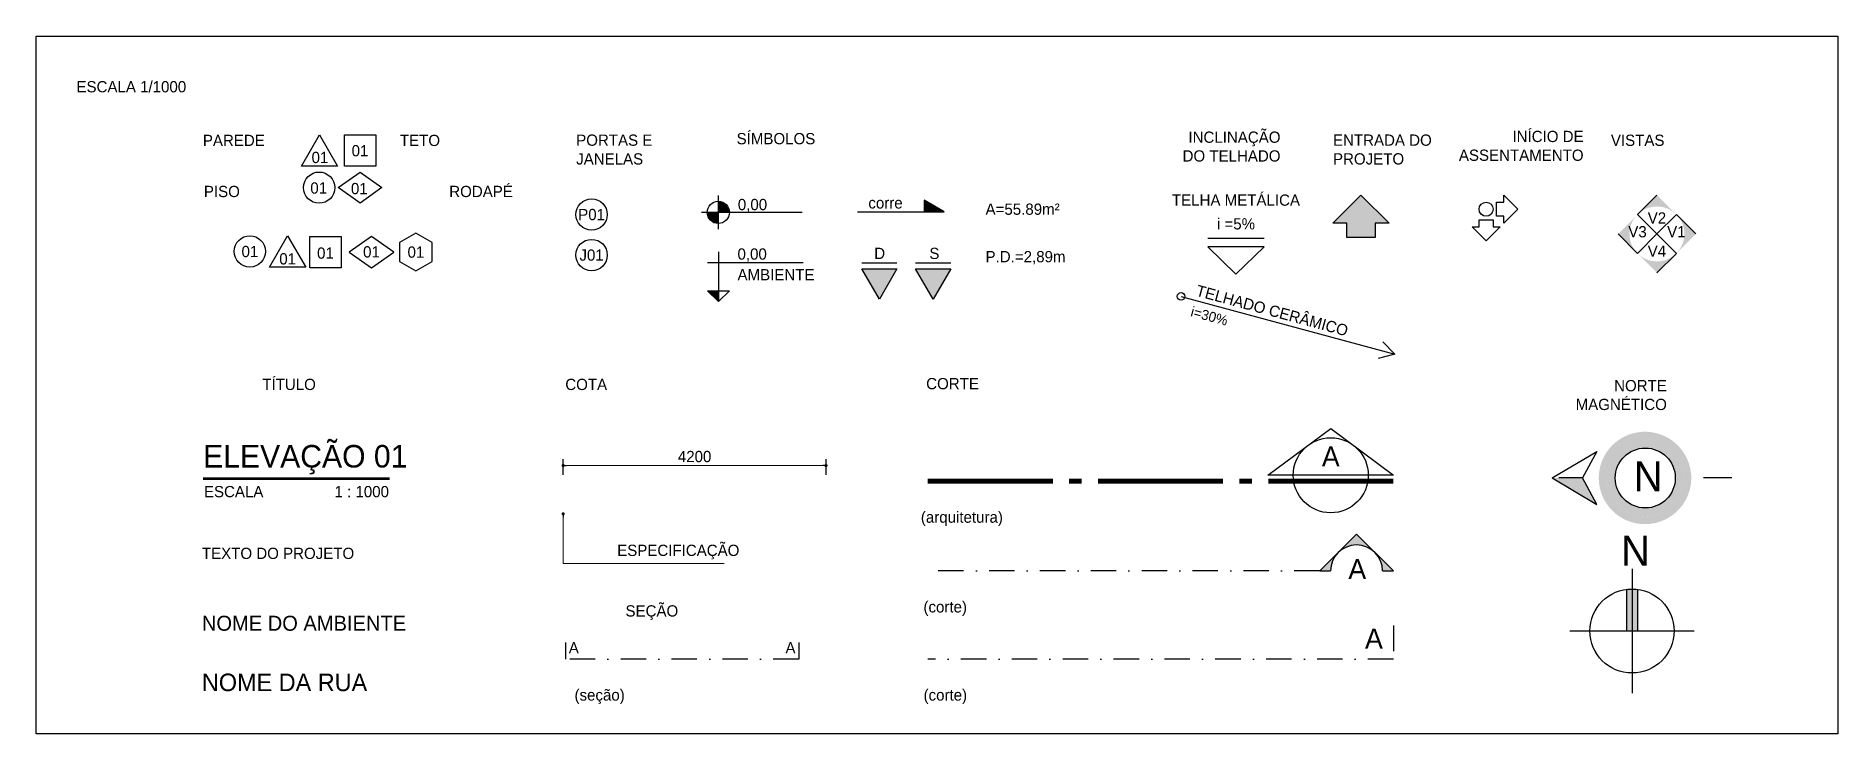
# Model space of a CAD drawing. Header units: centimetres. Extents: x 0 to 779865, y -139216 to 99734.
# Drawn here: x 40301 to 69097, y -47301 to -36139 of the extents above; entities that cross this region are included whole.
import ezdxf
from ezdxf.enums import TextEntityAlignment as Align

# ---------------------------------------------------------------- set-up
doc = ezdxf.new("R2010")
doc.units = ezdxf.units.CM
doc.header["$LTSCALE"] = 4
doc.linetypes.add('DASHDOT', pattern=[25.4, 12.7, -6.35, 0, -6.35])
for name, color, linetype in [('B-CORTE', 4, 'DASHDOT'), ('B-COTAS', 1, 'Continuous'), ('B-SIMBOLOS', 2, 'Continuous'), ('C-TEXTO-02', 2, 'Continuous')]:
    doc.layers.add(name, color=color, linetype=linetype)
doc.layers.add('C-TEXTO-01', color=2, linetype='Continuous', lineweight=20)
doc.layers.add('C-TEXTO-03', color=2, linetype='Continuous', lineweight=20)
doc.styles.add('Esc.1000', font='ERASLGHT.TTF', dxfattribs={"height": 180})
doc.styles.add('Esc.125', font='ERASLGHT.TTF', dxfattribs={"height": 22.5})
doc.styles.add('RSA', font='arial.ttf')
doc.styles.add('S0', font='ERASDEMI.TTF')
doc.styles.add('S1', font='romans.shx', dxfattribs={"height": 100})
doc.styles.add('S2', font='romans.shx', dxfattribs={"height": 0.2})
doc.styles.add('Símbolos', font='ERASLGHT.TTF')
doc.dimstyles.new('ARQ1000', dxfattribs={"dimscale": 500, "dimtxt": 180, "dimasz": 0.1, "dimexe": 0.2, "dimexo": 0.2, "dimgap": 0.1, "dimtad": 1, "dimzin": 12, "dimdsep": 46, "dimtxsty": 'Esc.1000', "dimblk1": 'DOT', "dimblk2": 'DOT', "dimsah": 1, "dimcen": 0.4, "dimclrd": 256, "dimclre": 256, "dimclrt": 2, "dimadec": 0, "dimazin": 0, "dimtfac": 1, "dimtix": 1, "dimtmove": 2, "dimatfit": 3, "dimldrblk": 'DOT', "dimfxl": 0.3, "dimfxlon": 1, "dimtolj": 1, "dimtzin": 12, "dimlwd": 9, "dimarcsym": 0})

msp = doc.modelspace()

# ---------------------------------------------------------------- texts
at = {"layer": 'B-COTAS', "color": 2, "insert": (49588.066, -44273.846), "char_height": 180, "width": 1818.16663, "attachment_point": 1, "style": 'Esc.1000'}
msp.add_mtext('ESPECIFICAÇÃO', dxfattribs=at)
at = {"layer": 'C-TEXTO-01', "char_height": 180, "attachment_point": 7, "style": 'Esc.125'}
for s, insert in [('corre', (53601.993, -38899.974)), ('A=55.89m²', (55474.707, -39000.57)), ('P.D.=2,89m', (55474.707, -39790.704))]:
    msp.add_mtext(s, dxfattribs=dict(at, insert=insert))
at = {"layer": 'C-TEXTO-01', "attachment_point": 1, "style": 'Esc.125'}
for s, insert, char_height, width in [('TEXTO DO PROJETO', (42951.389, -44322.252), 180, 3918.08776), ('A', (61272.382, -44503.532), 320, 451.38626), ('A', (61538.462, -45616.037), 320, 451.38626)]:
    msp.add_mtext(s, dxfattribs=dict(at, insert=insert, char_height=char_height, width=width))
at = {"layer": 'C-TEXTO-02', "insert": (42971.021, -43150.213), "char_height": 360, "attachment_point": 7, "style": 'Esc.125'}
msp.add_mtext('ELEVAÇÃO 01', dxfattribs=at)
at = {"layer": 'C-TEXTO-02', "attachment_point": 1}
for s, insert, char_height, width, style in [('ESCALA                 1 : 1000', (42983.965, -43335.093), 180, 4050.82003, 'Esc.125'), ('NOME DO AMBIENTE', (42951.389, -45409.936), 240, 3918.08776, 'Símbolos')]:
    msp.add_mtext(s, dxfattribs=dict(at, insert=insert, char_height=char_height, width=width, style=style))
at = {"layer": 'C-TEXTO-03', "attachment_point": 1}
for s, insert, char_height, width, style in [('A', (48814.407, -45831.774), 180, 205.91013, 'Esc.125'), ('A', (52276.904, -45831.774), 180, 205.91013, 'Esc.125'), ('NOME DA RUA', (42951.389, -46335.479), 280, 3918.08776, 'Símbolos')]:
    msp.add_mtext(s, dxfattribs=dict(at, insert=insert, char_height=char_height, width=width, style=style))
at = {"layer": 'DEFPOINTS', "color": 9, "insert": (40947.105, -37042.319), "char_height": 180, "attachment_point": 7, "style": 'Esc.125'}
msp.add_mtext('ESCALA 1/1000', dxfattribs=at)
at = {"layer": 'DEFPOINTS', "char_height": 180, "width": 1805.15139, "attachment_point": 3, "style": 'Esc.125'}
for s, insert in [('\\A1;\\pxql;PAREDE', (44771.953, -37718.157)), ('\\A1;\\pxql;TETO', (47920.621, -37718.157)), ('\\A1;\\pxql;PORTAS E JANELAS', (50737.786, -37714.102)), ('\\A1;SÍMBOLOS', (52753.911, -37689.977)), ('INCLINAÇÃO\\PDO TELHADO', (60187.856, -37666.693)), ('\\pxql;ENTRADA DO\\PPROJETO', (62832.417, -37713.654)), ('INÍCIO DE \\PASSENTAMENTO', (65031.7, -37654.933)), ('{\\fAvantGarde Bk BT|b0|i0|c0|p34;VISTAS}', (66324.107, -37715.972)), ('\\A1;\\pxql;PISO', (44788.041, -38534.673)), ('\\A1;RODAPÉ', (47920.621, -38534.673)), ('\\A1;{\\fAvantGarde Bk BT|b0|i0|c0|p34;TÍTULO}', (44771.953, -41620.386)), ('\\A1;\\pxql;COTA ', (50563.672, -41620.386)), ('{\\fAvantGarde Bk BT|b0|i0|c0|p34;CORTE }', (55368.661, -41607.876)), ('NORTE MAGNÉTICO', (66362.157, -41640.339)), ('{\\fAvantGarde Bk BT|b0|i0|c0|p34;(arquitetura)}', (55751.619, -43742.733)), ('{\\fAvantGarde Bk BT|b0|i0|c0|p34;SEÇÃO}', (50563.672, -45242.36)), ('{\\fAvantGarde Bk BT|b0|i0|c0|p34;(corte)}', (55177.748, -45177.736)), ('(seção)', (49708.716, -46586.989)), ('{\\fAvantGarde Bk BT|b0|i0|c0|p34;(corte)}', (55179.525, -46586.989))]:
    msp.add_mtext(s, dxfattribs=dict(at, insert=insert))

# ---------------------------------------------------------------- blocks, each defined once
blk = doc.blocks.new('PADRÃO - ESPECIFICAÇÕES')
blk.add_lwpolyline([(-168, 276), (-24, 26), (-312, 26), (-168, 276)])
for points in [[(31, 276), (281, 276), (281, 26), (31, 26)], [(-19, -147), (156, -22), (331, -147), (156, -272)]]:
    blk.add_lwpolyline(points, close=True)
blk.add_circle((-171, -147), 125)
at = {"style": 'S1'}
for tag, p in [('PAREDE', (-164, 50)), ('TETO', (156, 103)), ('PISO', (-151, -195)), ('RODAPÉ', (156, -217))]:
    blk.add_attdef(tag, text='', height=100, dxfattribs=at).set_placement(p, align=Align.CENTER)
blk = doc.blocks.new('*U32')
blk.add_lwpolyline([(0.288, 0), (-0.288, 0), (0, 0.498)], close=True)
at = {"style": 'S2'}
blk.add_attdef('PAREDE', text='', height=0.2, dxfattribs=at).set_placement((0, 0.041), align=Align.CENTER)
blk = doc.blocks.new('PADRÃO - PISO')
blk.add_circle((0, 0), 0.25)
at = {"style": 'S2'}
blk.add_attdef('PISO', text='', height=0.2, dxfattribs=at).set_placement((0, -0.092), align=Align.CENTER)
blk = doc.blocks.new('PADRÃO - TETO')
blk.add_lwpolyline([(-0.25, -0.25), (-0.25, 0.25), (0.25, 0.25), (0.25, -0.25)], close=True)
at = {"style": 'S2'}
blk.add_attdef('TETO', text='', height=0.2, dxfattribs=at).set_placement((0, -0.105), align=Align.CENTER)
blk = doc.blocks.new('*U45')
blk.add_lwpolyline([(0.359, 0.25), (0, 0.5), (0, 0.5), (-0.359, 0.25), (-0.359, 0.25), (0, 0), (0.359, 0.25)])
at = {"style": 'S2'}
blk.add_attdef('RODAPÉ', text='', height=0.2, dxfattribs=at).set_placement((0, 0.145), align=Align.CENTER)
blk = doc.blocks.new('PADRÃO - DIVERSOS')
blk.add_lwpolyline([(0, 0.3), (-0.26, 0.15), (-0.26, -0.15), (0, -0.3), (0.26, -0.15), (0.26, 0.15)], close=True)
at = {"style": 'S2'}
blk.add_attdef('DIVERSOS', text='', height=0.2, dxfattribs=at).set_placement((0, -0.092), align=Align.CENTER)
blk = doc.blocks.new('*U42')
blk.add_hatch(color=256).paths.add_polyline_path([(0.485, 0.485), (0.97, 0), (0.485, -0.485, 0.414214)])
for p, q in [((0.485, 0.485), (0, 0)), ((0.97, 0), (0.485, 0.485)), ((0, 0), (0.485, -0.485))]:
    blk.add_line(p, q)
at = {"layer": 'B-SIMBOLOS', "style": 'S2'}
blk.add_attdef('V1-V2-V3-V4', text='', height=0.2, dxfattribs=at).set_placement((0.485, -0.086), align=Align.CENTER)
blk = doc.blocks.new('*U29')
blk.add_hatch(color=256).paths.add_polyline_path([(0.485, -0.485), (0, -0.97), (-0.485, -0.485, 0.414214)])
for p, q in [((0, 0), (-0.485, -0.485)), ((0.485, -0.485), (0, 0)), ((0, -0.97), (0.485, -0.485))]:
    blk.add_line(p, q)
at = {"layer": 'B-SIMBOLOS', "style": 'S2'}
blk.add_attdef('V1-V2-V3-V4', text='', height=0.2, dxfattribs=at).set_placement((0, -0.571), align=Align.CENTER)
blk = doc.blocks.new('*U30')
blk.add_hatch(color=256).paths.add_polyline_path([(-0.485, -0.485), (-0.97, 0), (-0.485, 0.485, 0.414214)])
for p, q in [((0, 0), (-0.485, 0.485)), ((-0.485, -0.485), (0, 0)), ((-0.97, 0), (-0.485, -0.485))]:
    blk.add_line(p, q)
at = {"layer": 'B-SIMBOLOS', "style": 'S2'}
blk.add_attdef('V1-V2-V3-V4', text='', height=0.2, dxfattribs=at).set_placement((-0.485, -0.086), align=Align.CENTER)
blk = doc.blocks.new('*U31')
blk.add_hatch(color=256).paths.add_polyline_path([(-0.485, 0.485), (0, 0.97), (0.485, 0.485, 0.414214)])
for p, q in [((0, 0.97), (-0.485, 0.485)), ((-0.485, 0.485), (0, 0)), ((0, 0), (0.485, 0.485))]:
    blk.add_line(p, q)
at = {"layer": 'B-SIMBOLOS', "style": 'S2'}
blk.add_attdef('V1-V2-V3-V4', text='', height=0.2, dxfattribs=at).set_placement((0, 0.399), align=Align.CENTER)
blk = doc.blocks.new('*U21')
h = blk.add_hatch(color=256)
h.paths.add_polyline_path([(0.269, 0.178), (0.269, 0), (0.447, 0, 0.414214)])
h.paths.add_polyline_path([(0.269, 0), (0.091, 0, 0.414214), (0.269, -0.178)])
for p, q in [((1.61, 0), (0, 0)), ((0.269, 0.269), (0.269, -0.269))]:
    blk.add_line(p, q)
blk.add_circle((0.269, 0), 0.178)
at = {"style": 'S2'}
blk.add_attdef('NÍVEL', (0.582, 0.036), '', height=0.2, dxfattribs=at)
blk = doc.blocks.new('PADRÃO - NIVEL AMBIENTE1')
blk.add_hatch(color=256).paths.add_polyline_path([(0.269, -0.447), (0.095, -0.447), (0.269, -0.62)])
for p, q in [((0.269, 0.178), (0.269, -0.62)), ((1.621, 0), (0.091, 0)), ((0.269, -0.62), (0.095, -0.447)), ((0.095, -0.447), (0.443, -0.447)), ((0.269, -0.62), (0.443, -0.447))]:
    blk.add_line(p, q)
at = {"style": 'S2'}
for tag, p in [('NÍVEL', (0.572, 0.051)), ('AMBIENTE', (0.572, -0.28))]:
    blk.add_attdef(tag, p, '', height=0.2, dxfattribs=at)
blk = doc.blocks.new('*U33')
blk.add_line((-0.45, 0.573), (0.45, 0.573))
blk.add_lwpolyline([(0, 0), (0.45, 0.433), (-0.45, 0.433)], close=True)
at = {"style": 'S2'}
for tag, p in [('COBERTURA', (0, 1.092)), ('INCLINAÇÃO', (0, 0.713))]:
    blk.add_attdef(tag, text='', height=0.2, dxfattribs=at).set_placement(p, align=Align.CENTER)
blk = doc.blocks.new('*U48')
blk.add_line((-1779.84, 292.55), (-1792.34, 292.55))
blk.add_lwpolyline([(-1786.09, 279.72), (-1792.34, 290.55), (-1779.84, 290.55)], close=True)
at = {"layer": 'C-TEXTO-01', "style": 'Símbolos'}
blk.add_text('S', height=4, dxfattribs=at).set_placement((-1787.45, 294.03))
blk = doc.blocks.new('*U47')
blk.add_line((6.25, 12.83), (-6.25, 12.83))
blk.add_lwpolyline([(0, 0), (-6.25, 10.83), (6.25, 10.83)], close=True)
at = {"layer": 'C-TEXTO-01', "style": 'Símbolos'}
blk.add_text('D', height=4, dxfattribs=at).set_placement((-1.82, 14.31))
blk = doc.blocks.new('DOT')
at = {"color": 0, "linetype": 'ByBlock'}
blk.add_line((-0.5, 0), (-1, 0), dxfattribs=at)
at = {"color": 0, "linetype": 'ByBlock', "const_width": 0.5}
blk.add_lwpolyline([(-0.25, 0, 1), (0.25, 0, 1)], format="xyb", close=True, dxfattribs=at)
blk = doc.blocks.new('*D56')
at = {"layer": 'B-COTAS', "lineweight": -2, "transparency": 16777216}
for p, q in [((48725, -43158), (48725, -42908)), ((52925, -43158), (52925, -42908))]:
    blk.add_line(p, q, dxfattribs=at)
at = {"layer": 'B-COTAS', "lineweight": 9, "transparency": 16777216}
blk.add_line((48775, -43008), (52875, -43008), dxfattribs=at)
at = {"layer": 'DEFPOINTS', "color": 0, "transparency": 16777216}
for p in [(52925, -43008), (48725, -44574), (52925, -44574)]:
    blk.add_point(p, dxfattribs=at)
at = {"layer": 'B-COTAS', "lineweight": 9, "transparency": 16777216, "xscale": 50, "yscale": 50, "zscale": 50, "rotation": 180}
blk.add_blockref('DOT', (48725, -43008), dxfattribs=at)
at = {"layer": 'B-COTAS', "lineweight": 9, "transparency": 16777216, "xscale": 50, "yscale": 50, "zscale": 50}
blk.add_blockref('DOT', (52925, -43008), dxfattribs=at)
at = {"layer": 'B-COTAS', "color": 2, "transparency": 16777216, "insert": (50825, -42865), "char_height": 180, "attachment_point": 5, "style": 'Esc.1000'}
blk.add_mtext('\\A1;4200', dxfattribs=at)
blk = doc.blocks.new('_Dot')
at = {"color": 0, "linetype": 'ByBlock', "lineweight": -2}
blk.add_line((-0.5, 0), (-1, 0), dxfattribs=at)
at = {"color": 0, "linetype": 'ByBlock', "const_width": 0.5}
blk.add_lwpolyline([(-0.25, 0, 1), (0.25, 0, 1)], format="xyb", close=True, dxfattribs=at)
blk = doc.blocks.new('A$C114277C9')
h = blk.add_hatch(color=256)
h.dxf.hatch_style = 1
h.paths.add_polyline_path([(852, 148), (852, 0), (1109, 0)])
for p, q in [((0, 0), (1109, 0)), ((1109, 0), (852, 148)), ((852, 148), (852, 0))]:
    blk.add_line(p, q)
blk = doc.blocks.new('JANELA')
blk.add_circle((0, 0), 31.2)
at = {"color": 7, "style": 'RSA'}
blk.add_attdef('J', text='', height=20, dxfattribs=at).set_placement((0, 0), align=Align.MIDDLE_CENTER)
blk = doc.blocks.new('SENTIDO INCL')
for p, q in [((0, 0), (295, 0)), ((295, 0), (275.1, 11.5)), ((295, 0), (275.1, -11.5))]:
    blk.add_line(p, q)
blk.add_circle((0, 0), 5)
at = {"color": 7, "style": 'RSA'}
for tag, p in [('SENTIDO', (17.9, 6)), ('INCLINAÇÃO', (18.3, -22.1))]:
    blk.add_attdef(tag, p, '', height=15, dxfattribs=at)
blk = doc.blocks.new('*U28')
for p, q in [((-0.5, 0.25), (0, 0.75)), ((0, 0.75), (0.5, 0.25)), ((-0.25, 0.25), (-0.5, 0.25)), ((-0.25, 0), (-0.25, 0.25)), ((0.25, 0), (-0.25, 0)), ((0.5, 0.25), (0.25, 0.25)), ((0.25, 0.25), (0.25, 0))]:
    blk.add_line(p, q)
blk = doc.blocks.new('*U41')
for p, q in [((0.187, -0.125), (0.187, 0.125)), ((0.187, 0.125), (0.312, 0.125)), ((0.312, 0.25), (0.562, 0)), ((0.312, 0.125), (0.312, 0.25)), ((0.562, 0), (0.312, -0.25)), ((0, -0.562), (-0.25, -0.313)), ((-0.25, -0.313), (-0.125, -0.313)), ((-0.125, -0.313), (-0.125, -0.187)), ((-0.125, -0.187), (0.125, -0.187)), ((0.25, -0.313), (0, -0.562)), ((0.125, -0.187), (0.125, -0.313)), ((0.125, -0.313), (0.25, -0.313)), ((0.312, -0.125), (0.187, -0.125)), ((0.312, -0.25), (0.312, -0.125))]:
    blk.add_line(p, q)
blk.add_circle((0, 0), 0.125)
blk = doc.blocks.new('*U40')
blk.add_lwpolyline([(40.25, 5.28), (46.53, 0.6), (33.97, 0.6)], close=True)
at = {"ltscale": 0.7, "const_width": 0.5}
for points in [[(12.5, 0), (0, 0)], [(15.37, 0), (14.12, 0)], [(29.5, 0), (17, 0)], [(32.37, 0), (31.12, 0)], [(46.5, 0), (34, 0)]]:
    blk.add_lwpolyline(points, dxfattribs=at)
blk.add_circle((40.25, 0.6), 3.75)
at = {"style": 'S0'}
blk.add_attdef('LETRA_CORTE', text='', height=2, dxfattribs=at).set_placement((40.25, 2.48), align=Align.MIDDLE_CENTER)
blk = doc.blocks.new('A$C7EF14637')
at = {"layer": 'B-SIMBOLOS'}
h = blk.add_hatch(color=251, dxfattribs=at)
h.dxf.hatch_style = 1
h.set_gradient(color1=(90, 98, 114), color2=(235, 235, 235), tint=0.01, name='INVCYLINDER')
h.paths.add_polyline_path([(48.32, -14.64, 1), (25.76, 14.63, 1)])
h.paths.add_polyline_path([(27.68, 12.14, -1), (46.4, -12.15, -1)], flags=16)
h.paths.add_polyline_path([(29.67, 9.56, -1), (44.42, -9.58, -1)], flags=0)
h.paths.add_polyline_path([(35.01, -8.05), (33.9, -6.62), (37.87, 5.17), (29.68, -1.14), (28.69, 0.14), (39.1, 8.16), (40.16, 6.77), (36.19, -5.04), (44.39, 1.29), (45.41, -0.04)], flags=0)
h = blk.add_hatch(color=251, dxfattribs=at)
h.dxf.hatch_style = 1
h.set_gradient(color1=(90, 98, 114), color2=(235, 235, 235), tint=0.01, name='INVCYLINDER')
h.paths.add_polyline_path([(46.4, -12.15, 1), (27.68, 12.14, 1)])
h.paths.add_polyline_path([(29.67, 9.56, -1), (44.42, -9.58, -1)], flags=16)
h.paths.add_polyline_path([(35.01, -8.05), (33.9, -6.62), (37.87, 5.17), (29.68, -1.14), (28.69, 0.14), (39.1, 8.16), (40.16, 6.77), (36.19, -5.04), (44.39, 1.29), (45.41, -0.04)], flags=0)
blk.add_hatch(color=256, dxfattribs=at).paths.add_polyline_path([(0, 0), (17.83, -10.63), (12.08, 0)])
for p, q in [((0, 0), (17.83, 10.63)), ((17.83, 10.63), (12.08, 0)), ((0, 0), (17.83, -10.63)), ((12.08, 0), (2.63, 0)), ((17.83, -10.63), (12.08, 0)), ((71.68, 0), (60.42, 0))]:
    blk.add_line(p, q, dxfattribs=at)
blk.add_circle((37.16, -0.02), 11.99, dxfattribs=at)
at = {"layer": 'C-TEXTO-03', "insert": (32.52, 6.64), "char_height": 12, "width": 11.9206, "attachment_point": 1, "style": 'Símbolos'}
blk.add_mtext('N', dxfattribs=at)
blk = doc.blocks.new('A$C6AB97AFF')
at = {"layer": 'B-SIMBOLOS'}
h = blk.add_hatch(color=252, dxfattribs=at)
h.set_gradient(color1=(132, 132, 132), one_color=1, tint=1, name='INVCURVED')
h.paths.add_polyline_path([(2.19, 16.65, 0.032761), (0, 16.79), (0, 0), (2.19, 0)])
h.paths.add_polyline_path([(0, 16.79, 0.032761), (-2.19, 16.65), (-2.19, 0), (0, 0)])
for p, q in [((0, 24.86), (0, -24.86)), ((-2.19, 16.65), (-2.19, 0)), ((2.19, 16.65), (2.19, 0)), ((-24.86, 0), (24.86, 0))]:
    blk.add_line(p, q, dxfattribs=at)
blk.add_circle((0, 0), 16.79, dxfattribs=at)
at = {"layer": 'C-TEXTO-03', "insert": (-4.41, 38.08), "char_height": 12, "width": 11.9206, "attachment_point": 1, "style": 'Símbolos'}
blk.add_mtext('N', dxfattribs=at)
blk = doc.blocks.new('A$C4B335074')
at = {"layer": 'B-CORTE', "linetype": 'Continuous'}
h = blk.add_hatch(color=256, dxfattribs=at)
h.paths.add_polyline_path([(14.71, 14.71), (7.35, 7.35, -0.414214), (22.06, 7.35)])
h.paths.add_polyline_path([(22.06, 7.35, -0.198912), (25.11, 0), (29.42, 0)])
h.paths.add_polyline_path([(7.35, 7.35), (0, 0), (4.31, 0, -0.198912)])
for p, q in [((14.71, 14.71), (0, 0)), ((29.42, 0), (14.71, 14.71)), ((0, 0), (4.31, 0)), ((25.11, 0), (29.42, 0))]:
    blk.add_line(p, q, dxfattribs=at)
at = {"layer": 'B-CORTE', "linetype": 'Continuous', "ltscale": 0.4}
blk.add_arc((14.71, 0), 10.4, 0, 180, dxfattribs=at)

# ---------------------------------------------------------------- dimensions: what is measured, and where the dimension line sits
at = {"layer": 'B-COTAS'}
dim = msp.add_linear_dim(base=(52924.819, -43008.165), p1=(48724.819, -44573.835), p2=(52924.819, -44574.295), dimstyle='ARQ1000', override={"dimtxsty": 'Esc.1000'}, dxfattribs=at)
dim.commit()
dim.dimension.update_dxf_attribs({"geometry": '*D56', "text_midpoint": (50824.819, -42865.395)})

# ---------------------------------------------------------------- hatches: boundary and pattern name
at = {"layer": 'B-SIMBOLOS'}
h = msp.add_hatch(color=256, dxfattribs=at)
h.dxf.hatch_style = 1
h.paths.add_polyline_path([(61474.361, -38683.37), (61024.361, -39133.37), (61249.361, -39133.37), (61249.361, -39358.37), (61699.361, -39358.37), (61699.361, -39133.37), (61924.361, -39133.37)])
h = msp.add_hatch(color=256, dxfattribs=at)
h.dxf.hatch_style = 1
h.paths.add_polyline_path([(54058.787, -39861.572), (53496.287, -39861.572), (53777.537, -40348.712)])
h = msp.add_hatch(color=256, dxfattribs=at)
h.dxf.hatch_style = 1
h.paths.add_polyline_path([(54918.872, -39861.678), (54356.372, -39861.678), (54637.622, -40348.817)])

# ---------------------------------------------------------------- linework, layer by layer
at = {"layer": 'B-CORTE', "ltscale": 8}
msp.add_line((60814.883, -44694.25), (54551.508, -44694.25), dxfattribs=at)
for points in [[(61991.508, -45568.559), (61991.508, -46103.503), (54551.508, -46103.503)], [(52488.995, -45836.031), (52488.995, -46103.503), (48768.995, -46103.503), (48768.995, -45836.031)]]:
    msp.add_lwpolyline(points, dxfattribs=at)
at = {"layer": 'C-TEXTO-01', "const_width": 40}
msp.add_lwpolyline([(42971.021, -43219.157), (45949.838, -43219.157)], dxfattribs=at)
at = {"layer": 'DEFPOINTS', "color": 9}
msp.add_lwpolyline([(40300.736, -36138.731), (69096.712, -36138.731), (69096.712, -47301.015), (40300.736, -47301.015)], close=True, dxfattribs=at)

# ---------------------------------------------------------------- block references
at = {"layer": 'B-CORTE', "xscale": 40, "yscale": 40, "zscale": 40}
msp.add_blockref('A$C4B335074', (60814.883, -44694.25), dxfattribs=at)
at = {"layer": 'B-SIMBOLOS'}
ref = msp.add_blockref('PADRÃO - ESPECIFICAÇÕES', (45166.456, -38269.673), dxfattribs=dict(at, xscale=2, yscale=2, zscale=2))
ref.add_attrib('RODAPÉ', '01', dxfattribs={"layer": 'C-TEXTO-01', "height": 180, "style": 'Símbolos'}).set_placement((45466.965, -38668.367), align=Align.CENTER)
ref.add_attrib('TETO', '01', dxfattribs={"layer": 'C-TEXTO-01', "height": 180, "style": 'Símbolos'}).set_placement((45477.565, -38063.002), align=Align.CENTER)
ref.add_attrib('PISO', '01', dxfattribs={"layer": 'C-TEXTO-01', "height": 180, "style": 'Símbolos'}).set_placement((44818.239, -38659.516), align=Align.CENTER)
ref.add_attrib('PAREDE', '01', dxfattribs={"layer": 'C-TEXTO-01', "height": 180, "style": 'Símbolos'}).set_placement((44837.533, -38170.622), align=Align.CENTER)
ref = msp.add_blockref('JANELA', (49178.742, -38993.925), dxfattribs=dict(at, xscale=8.03571428579744, yscale=8.03571428579744, zscale=8.03571428579744))
ref.add_attrib('J', 'P01', dxfattribs={"layer": 'C-TEXTO-01', "color": 1, "height": 180, "style": 'Símbolos'}).set_placement((49178.759, -38993.912), align=Align.MIDDLE_CENTER)
ref = msp.add_blockref('*U21', (50934.21, -38959.845), dxfattribs=dict(at, xscale=1000, yscale=1000, zscale=1000))
ref.add_attrib('NÍVEL', '0,00', (51515.963, -38923.976), dxfattribs={"layer": 'C-TEXTO-01', "height": 180, "style": 'Esc.1000'})
for name, p, xscale, yscale, zscale in [('A$C114277C9', (53428.174, -38951.185), 1.25, 1.25, 1.25), ('*U28', (61474.361, -39358.37), 900, 900, 900), ('*U41', (63474.175, -38908.37), 900, 900, 900), ('*U47', (53777.537, -40348.712), 45, 45, 45), ('*U48', (135011.882, -52936.304), 45, 45, 45)]:
    msp.add_blockref(name, p, dxfattribs=dict(at, xscale=xscale, yscale=yscale, zscale=zscale))
ref = msp.add_blockref('*U33', (59476.345, -39945.099), dxfattribs=dict(at, xscale=1000, yscale=1000, zscale=1000))
ref.add_attrib('COBERTURA', 'TELHA METÁLICA', dxfattribs={"layer": 'C-TEXTO-01', "height": 180, "style": 'Símbolos'}).set_placement((59476.345, -38852.942), align=Align.CENTER)
ref.add_attrib('INCLINAÇÃO', 'i =5%', dxfattribs={"layer": 'C-TEXTO-01', "height": 180, "style": 'Símbolos'}).set_placement((59476.345, -39232.058), align=Align.CENTER)
ref = msp.add_blockref('*U31', (66203.73, -39304.085), dxfattribs=dict(at, xscale=640, yscale=640, zscale=640))
ref.add_attrib('V1-V2-V3-V4', 'V2', dxfattribs={"layer": 'C-TEXTO-01', "height": 180, "style": 'Símbolos'}).set_placement((66203.73, -39048.502), align=Align.MIDDLE_CENTER)
ref = msp.add_blockref('*U30', (66203.73, -39304.085), dxfattribs=dict(at, xscale=640, yscale=640, zscale=640))
ref.add_attrib('V1-V2-V3-V4', 'V3', dxfattribs={"layer": 'C-TEXTO-01', "height": 180, "style": 'Símbolos'}).set_placement((65893.373, -39358.86), align=Align.CENTER)
ref = msp.add_blockref('*U42', (66203.73, -39304.085), dxfattribs=dict(at, xscale=640, yscale=640, zscale=640))
ref.add_attrib('V1-V2-V3-V4', 'V1', dxfattribs={"layer": 'C-TEXTO-01', "height": 180, "style": 'Símbolos'}).set_placement((66514.088, -39358.86), align=Align.CENTER)
ref = msp.add_blockref('PADRÃO - PISO', (43718.404, -39583.229), dxfattribs=dict(at, xscale=1000, yscale=1000, zscale=1000))
ref.add_attrib('PISO', '01', dxfattribs={"layer": 'C-TEXTO-01', "height": 180, "style": 'Símbolos'}).set_placement((43718.404, -39674.811), align=Align.CENTER)
ref = msp.add_blockref('*U32', (44321.787, -39833.229), dxfattribs=dict(at, xscale=1000, yscale=1000, zscale=1000))
ref.add_attrib('PAREDE', '01', dxfattribs={"layer": 'C-TEXTO-01', "height": 180, "style": 'Símbolos'}).set_placement((44321.787, -39791.766), align=Align.CENTER)
ref = msp.add_blockref('PADRÃO - TETO', (44925.731, -39594.785), dxfattribs=dict(at, xscale=1000, yscale=1000, zscale=1000))
ref.add_attrib('TETO', '01', dxfattribs={"layer": 'C-TEXTO-01', "height": 180, "style": 'Símbolos'}).set_placement((44925.731, -39700.191), align=Align.CENTER)
ref = msp.add_blockref('*U45', (45661.255, -39844.785), dxfattribs=dict(at, xscale=1000, yscale=1000, zscale=1000))
ref.add_attrib('RODAPÉ', '01', dxfattribs={"layer": 'C-TEXTO-01', "height": 180, "style": 'Símbolos'}).set_placement((45661.255, -39680.439), align=Align.CENTER)
ref = msp.add_blockref('PADRÃO - DIVERSOS', (46371.457, -39592.821), dxfattribs=dict(at, xscale=1000, yscale=1000, zscale=1000))
ref.add_attrib('DIVERSOS', '01', dxfattribs={"layer": 'C-TEXTO-01', "height": 180, "style": 'Símbolos'}).set_placement((46371.457, -39684.403), align=Align.CENTER)
ref = msp.add_blockref('JANELA', (49178.742, -39641.825), dxfattribs=dict(at, xscale=8.03571428579744, yscale=8.03571428579744, zscale=8.03571428579744))
ref.add_attrib('J', 'J01', dxfattribs={"layer": 'C-TEXTO-01', "color": 1, "height": 180, "style": 'Símbolos'}).set_placement((49178.759, -39641.811), align=Align.MIDDLE_CENTER)
ref = msp.add_blockref('*U29', (66203.73, -39304.085), dxfattribs=dict(at, xscale=640, yscale=640, zscale=640))
ref.add_attrib('V1-V2-V3-V4', 'V4', dxfattribs={"layer": 'C-TEXTO-01', "height": 180, "style": 'Símbolos'}).set_placement((66203.73, -39669.217), align=Align.CENTER)
ref = msp.add_blockref('PADRÃO - NIVEL AMBIENTE1', (50938.567, -39766.214), dxfattribs=dict(at, xscale=1000, yscale=1000, zscale=1000))
ref.add_attrib('NÍVEL', '0,00', (51510.664, -39715.208), dxfattribs={"layer": 'C-TEXTO-01', "height": 180, "style": 'Símbolos'})
ref.add_attrib('AMBIENTE', 'AMBIENTE', (51510.664, -40046.507), dxfattribs={"layer": 'C-TEXTO-01', "height": 180, "style": 'Símbolos'})
ref = msp.add_blockref('SENTIDO INCL', (58598.505, -40302.834), dxfattribs=dict(at, xscale=11.99999999960845, yscale=11.99999999960845, zscale=11.99999999960845, rotation=344.8662196923002))
ref.add_attrib('INCLINAÇÃO', 'i=30%', (58740.673, -40616.088), dxfattribs={"layer": 'C-TEXTO-01', "height": 160, "rotation": 344.8662197, "style": 'Símbolos'})
ref.add_attrib('SENTIDO', 'TELHADO CERÂMICO', (58824.33, -40289.791), dxfattribs={"layer": 'C-TEXTO-01', "height": 180, "rotation": 344.8662197, "style": 'Símbolos'})
ref = msp.add_blockref('*U40', (54551.508, -43259.247), dxfattribs=dict(at, xscale=160, yscale=160, zscale=160))
ref.add_attrib('LETRA_CORTE', 'A', dxfattribs={"layer": 'C-TEXTO-01', "lineweight": -2, "height": 320, "style": 'Símbolos'}).set_placement((60991.508, -42863.247), align=Align.MIDDLE_CENTER)
at = {"layer": 'C-TEXTO-03', "xscale": 40, "yscale": 40, "zscale": 40}
for name, p in [('A$C7EF14637', (64531.704, -43206.192)), ('A$C6AB97AFF', (65805.409, -45653.941))]:
    msp.add_blockref(name, p, dxfattribs=at)

msp.set_redraw_order([(e.dxf.handle, doc.entitydb.next_handle()) for e in msp.query("TEXT MTEXT ATTDEF DIMENSION ARC_DIMENSION")])  # texts and dimensions are drawn at this point

# ---------------------------------------------------------------- leaders
at = {"layer": 'B-COTAS', "annotation_type": 0, "has_hookline": 1, "hookline_direction": 0}
msp.add_leader([(48724.819, -43779.792), (48724.819, -44573.835), (51248.755, -44573.835)], dimstyle='ARQ1000', override={"dimtxsty": 'Esc.1000'}, dxfattribs=at)

doc.saveas('drawing.dxf')
